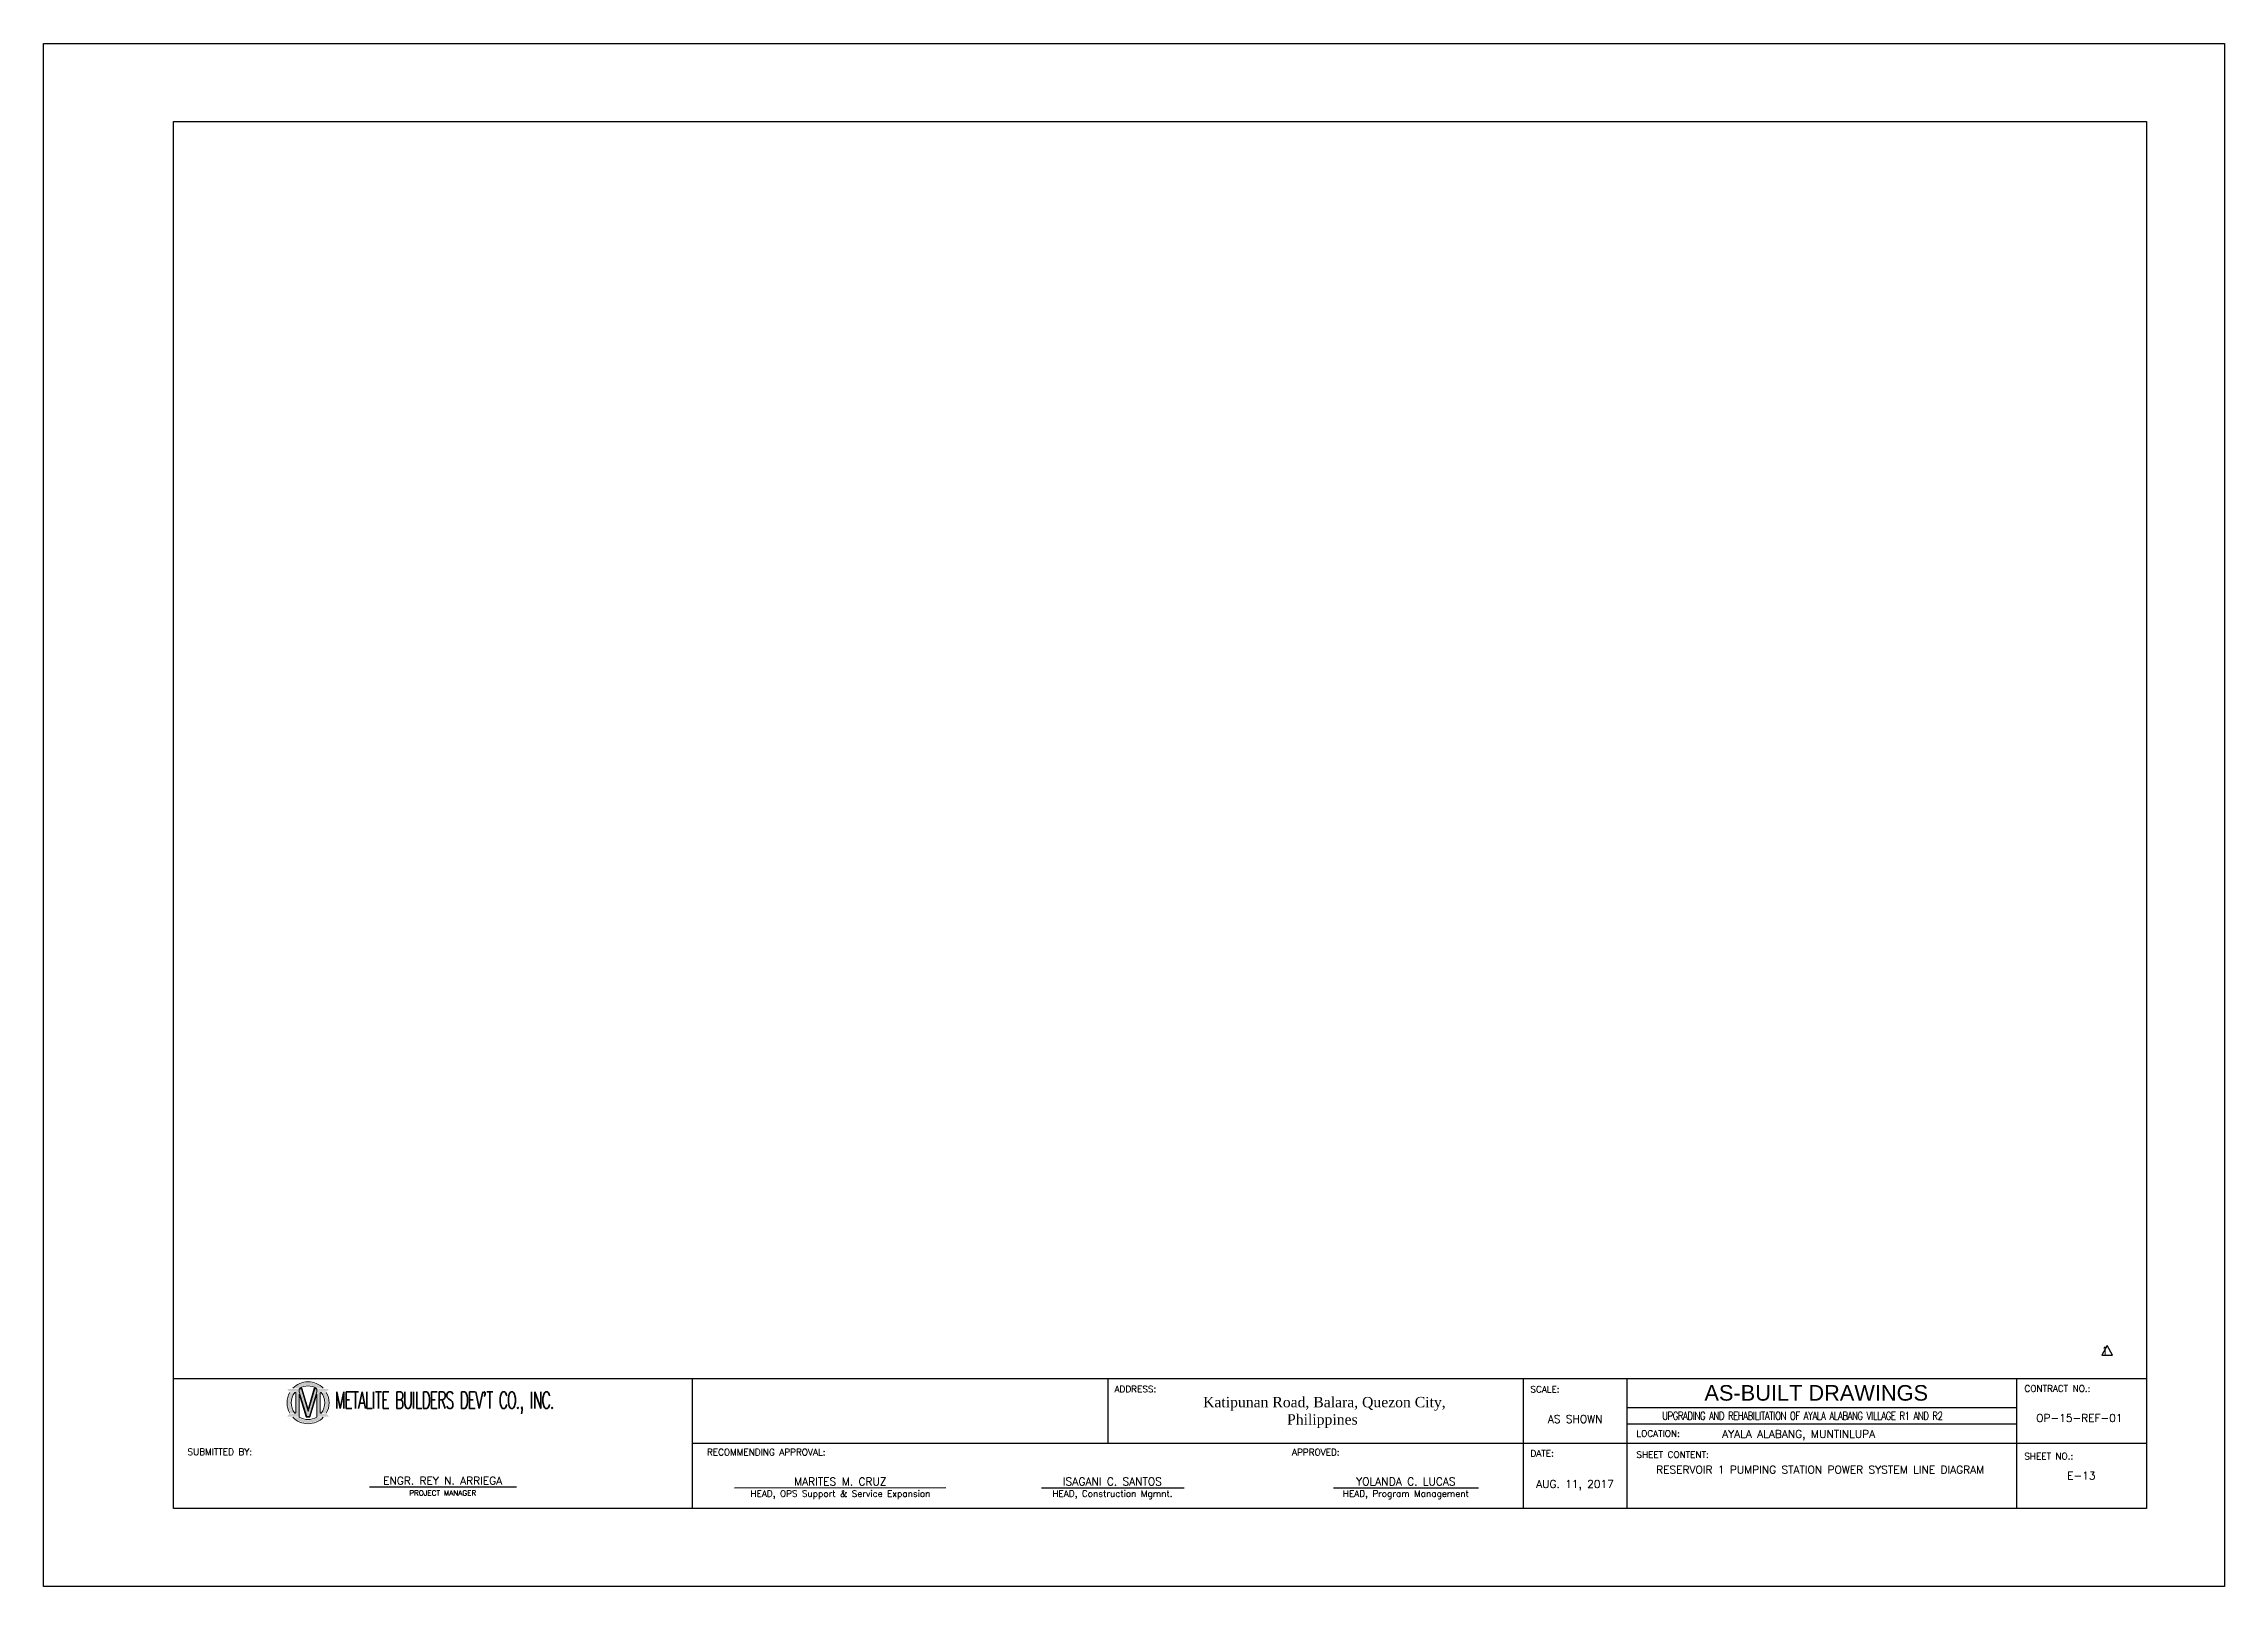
# Model space of a CAD drawing. Header units: millimetres. Extents: x 218407 to 1038532, y 22679 to 193677.
# Drawn here: x 939978 to 981978, y 22679 to 52379 of the extents above; entities that cross this region are included whole.
import ezdxf
from ezdxf.enums import TextEntityAlignment as Align

# ---------------------------------------------------------------- set-up
doc = ezdxf.new("R2010")
doc.units = ezdxf.units.MM
doc.header["$LTSCALE"] = 1000
doc.header["$MEASUREMENT"] = 0
for name, color, linetype in [('CYAN', 4, 'Continuous'), ('GREEN', 3, 'Continuous'), ('T_BLK_LINE', 1, 'Continuous'), ('T_BLK_TXT', 3, 'Continuous')]:
    doc.layers.add(name, color=color, linetype=linetype)
doc.styles.add('Arial', font='arial.ttf')
doc.styles.add('GARABOLD', font='GARABD.TTF')
doc.styles.add('SIMPLEX', font='simplex.shx', dxfattribs={"width": 0.8})
doc.styles.add('TIMES', font='times.ttf')

msp = doc.modelspace()

# ---------------------------------------------------------------- texts
at = {"color": 1, "insert": (945589.4175844361, 26426.52451870032), "char_height": 326.2825374489294, "attachment_point": 1, "style": 'GARABOLD'}
msp.add_mtext_dynamic_manual_height_columns("\\pt14356;{\\Fromant|c0;\\W0.6;\\T0.9;METALITE BUILDERS DEV'T CO., INC.}", width=6888.082415563986, gutter_width=250, heights=[0], dxfattribs=at)
at = {"insert": (962222.9402730525, 26326.06220213883), "char_height": 200.0000000000001, "attachment_point": 1, "style": 'TIMES'}
msp.add_mtext_dynamic_manual_height_columns('\\pi85.098;{\\C1;Katipunan Road, Balara, Quezon City, \\P\\pi1702.3;Philippines}', width=4718.285354257328, gutter_width=12.5, heights=[0], dxfattribs=at)
at = {"color": 3, "insert": (970525.1019947988, 26037.03131638654), "char_height": 150.0000000000001, "attachment_point": 1, "style": 'GARABOLD'}
msp.add_mtext_dynamic_manual_height_columns('\\pi624.14;{\\Fromans|c0;\\W0.8;\\T0.92;UPGRADING AND REHABILITATION OF AYALA ALABANG VILLAGE R1 AND R2}', width=7452.398005201248, gutter_width=250, heights=[0], dxfattribs=at)
at = {"layer": 'CYAN', "style": 'SIMPLEX'}
msp.add_text('E-13', height=150, dxfattribs=at).set_placement((978951.4381091871, 24734.73769897131, 17.62377274897098))
at = {"layer": 'GREEN', "style": 'SIMPLEX'}
msp.add_text('RESERVOIR 1 PUMPING STATION POWER SYSTEM LINE DIAGRAM', height=150, dxfattribs=at).set_placement((974190.4822979802, 24924.21888987632, 17.62377274897098), align=Align.MIDDLE_CENTER)
at = {"layer": 'GREEN', "insert": (979725.653605674, 27139.54424576109), "char_height": 150, "width": 92.27880917740684, "attachment_point": 9, "style": 'SIMPLEX'}
msp.add_mtext('{\\C3;1}', dxfattribs=at)
at = {"layer": 'T_BLK_TXT', "color": 2, "style": 'SIMPLEX'}
for s, p in [('ADDRESS:', (960601.9455259491, 26415.66677923314)), ('SCALE:', (968612.7889561278, 26410.34276440833)), ('CONTRACT NO.:', (978127.5708393995, 26424.28722363338)), ('LOCATION:', (970654.2166756052, 25557.721820971)), ('SUBMITTED BY:', (942749.4835355218, 25207.10449747834)), ('RECOMMENDING APPROVAL:', (952753.0436878267, 25200.64963312913)), ('APPROVED:', (964021.0179339242, 25198.93654376641)), ('DATE:', (968612.7889561278, 25177.1215876434)), ('SHEET CONTENT:', (970654.2166756052, 25153.08586942963)), ('SHEET NO.:', (978123.535196638, 25122.65174476244))]:
    msp.add_text(s, height=125.0000000000001, dxfattribs=at).set_placement(p)
at = {"layer": 'T_BLK_TXT', "color": 2}
for s, height, style, p in [('AS-BUILT DRAWINGS', 300.0000000000002, 'Arial', (974117.011218678, 26254.37930542976)), ('PROJECT MANAGER', 101.9632929527904, 'SIMPLEX', (947664.3405032294, 24425.70115224831)), ('HEAD, OPS Support & Service Expansion', 125.0000000000001, 'SIMPLEX', (955323.9799268886, 24401.90997643303)), ('HEAD, Construction Mgmnt.', 125.0000000000001, 'SIMPLEX', (960563.4707638854, 24402.42944845092)), ('HEAD, Program Management', 125.0000000000001, 'SIMPLEX', (966213.2924216276, 24402.42944845092))]:
    msp.add_text(s, height=height, dxfattribs=dict(at, style=style)).set_placement(p, align=Align.CENTER)
at = {"layer": 'T_BLK_TXT', "color": 3, "style": 'SIMPLEX'}
for s, p in [('AS SHOWN', (969472.9838655549, 25824.00961687975)), ('ENGR. REY N. ARRIEGA', (947662.0105588053, 24637.56514094863)), ('MARITES M. CRUZ', (955321.6499824645, 24622.32849172316)), ('ISAGANI C. SANTOS', (960561.1408194613, 24622.84796374012)), ('YOLANDA C. LUCAS', (966213.2924216276, 24622.84796374012)), ('AUG. 11, 2017', (969472.9838655549, 24574.00961687975))]:
    msp.add_text(s, height=150.0000000000001, dxfattribs=at).set_placement(p, align=Align.CENTER)
for s, p in [('AYALA ALABANG, MUNTINLUPA', (972305.8080411444, 25537.38443141803)), ('OP-15-REF-01', (978353.4453822998, 25846.62158307526))]:
    msp.add_text(s, height=150.0000000000001, dxfattribs=at).set_placement(p)
at = {"layer": 'T_BLK_TXT', "color": 1, "style": 'Arial'}
msp.add_text('"ORIGINAL SIGNED"', height=4, dxfattribs=at).set_placement((958119.5509541971, 24622.20104229015, 17.62377274897098), align=Align.CENTER)

# ---------------------------------------------------------------- blocks, each defined once
blk = doc.blocks.new('METALITE_LOGO')
at = {"lineweight": 9}
h = blk.add_hatch(color=1, dxfattribs=at)
edge = h.paths.add_edge_path()
edge.add_line((978.3316345214844, -626.0402281964166), (731.5454098809278, -626.0402281964166))
edge.add_arc((731.5454099178314, -548.4017905676706), 77.63843762148606, 180, 270, ccw=False)
edge.add_line((653.9069722890854, -548.4017905676706), (653.9069722890854, 548.4017907919656))
edge.add_arc((731.5454099178314, 548.4017907893317), 77.63843762148606, 90, 179.999999999987, ccw=False)
edge.add_line((731.5454099178314, 626.0402284180777), (978.331634558388, 626.0402284180777))
edge.add_arc((936.7332690954208, 877.047643444504), 254.4310248207057, 279.409854761092, 337.8981977958751)
edge.add_line((1172.467887282372, 781.3171036457675), (533.76425872049, 781.3171036457675))
edge.add_line((533.7642586231232, 781.3171036457675), (533.7642586231232, -781.3171034321099))
edge.add_line((533.7642586231232, -781.317103394304), (1172.467887185005, -781.317103394304))
edge.add_arc((936.7332690954208, -877.0476431930406), 254.4310248207068, 22.10180220412515, 80.59014523890784)
edge = h.paths.add_edge_path(flags=17)
edge.add_line((982.8502552509308, 587.2210096037047), (796.5857543131788, 587.2210096037047))
edge.add_arc((0, 1.406328919983935e-07), 989.6349721814967, -36.3966140599631, 36.39661405996321, ccw=False)
edge.add_line((796.5857543945312, -587.2210093522413), (982.8502553322833, -587.2210093522413))
edge.add_arc((0, 1.406328919983935e-07), 1144.911847424468, 329.1430582480825, 390.8569417519176)
edge = h.paths.add_edge_path()
edge.add_line((798.8739268779755, -820.1363222384794), (553.8535824696373, -820.1363222384794))
edge.add_arc((0, 1.406328919983935e-07), 989.6349721814959, 235.968098313157, 304.03190168684296, ccw=False)
edge.add_line((-553.8535826206207, -820.1363222384794), (-798.8739270289589, -820.1363222384794))
edge.add_arc((0, 1.406328919983935e-07), 1144.911847424467, 225.7524198743465, 314.2475801256535)
h.paths.add_polyline_path([(495.6164759397507, 626.0402284180777), (495.6164759397507, 781.3171036457675), (379.7525721788406, 781.3171036457675), (0, -497.3327720845086), (-379.7525721788406, 781.3171036457675), (-495.61647605896, 781.3171036457675), (-495.61647605896, 626.0402284180777), (-77.63843762874603, -781.317103394304), (77.63843750953674, -781.317103394304)])
edge = h.paths.add_edge_path()
edge.add_line((-533.7642586231232, 781.3171036457675), (-1172.467887185005, 781.3171036457675))
edge.add_arc((-936.7332692146301, 877.047643444504), 254.4310248207063, 202.1018022041251, 260.5901452388852)
edge.add_line((-978.3316345214844, 626.0402284180777), (-731.5454098809278, 626.0402284180777))
edge.add_arc((-731.5454099178314, 548.4017907893317), 77.63843762148606, 0, 90, ccw=False)
edge.add_line((-653.9069721698761, 548.4017907893317), (-653.9069721698761, -548.4017905703045))
edge.add_arc((-731.5454099178314, -548.4017905676706), 77.63843762148606, -90.00000000000028, 0, ccw=False)
edge.add_line((-731.5454099178314, -626.0402281964166), (-978.331634558388, -626.0402281964166))
edge.add_arc((-936.7332692146301, -877.0476431930406), 254.4310248207059, 99.40985476111305, 157.8981977958751)
edge.add_line((-1172.467887163162, -781.317103394304), (-533.7642586012807, -781.317103394304))
edge.add_line((-533.7642586231232, -781.317103394304), (-533.7642586231232, 781.3171036835734))
edge = h.paths.add_edge_path(flags=17)
edge.add_line((-796.5857543945312, 587.2210096037047), (-982.8502553322833, 587.2210096037047))
edge.add_arc((0, 1.406328919983935e-07), 1144.911847424468, 149.1430582480824, 210.8569417519175)
edge.add_line((-982.8502553701401, -587.2210093522413), (-796.5857544323881, -587.2210093522413))
edge.add_arc((0, 1.406328919983935e-07), 989.6349721814956, 143.6033859400368, 216.3966140599632, ccw=False)
edge = h.paths.add_edge_path()
edge.add_line((-798.8739269971848, 820.1363224899428), (-553.8535825888466, 820.1363224899428))
edge.add_arc((0, 1.406328919983935e-07), 989.634972181496, 55.9680983131571, 124.0319016868429, ccw=False)
edge.add_line((553.8535826206207, 820.1363224899428), (798.8739270289589, 820.1363224899428))
edge.add_arc((0, 1.406328919983935e-07), 1144.911847424468, 45.75241987434652, 134.2475801256535)
at = {"color": 1, "lineweight": 9}
for points in [[(-692.7261910438538, 548.4017907595294, 0.4142135623731083), (-731.5454099178314, 587.2210095739024), (-747.8115289211273, 587.2210095739024, 0.3457032720415444), (-747.8115289211273, -587.2210093820436), (-731.5454099178314, -587.2210093820436, 0.4142135623731146), (-692.7261910438538, -548.4017905974729)], [(494.9450397491455, 487.4300510203498), (106.6044135093689, -820.1363222682817), (-106.6044136285782, -820.1363222682817), (-494.9450398683548, 487.4300510203498), (-494.9450398683548, -811.8374247932775, 0.2807954769267522), (494.9450397491455, -811.8374247932775)], [(350.7865961790085, 820.1363224303382), (481.0686122179031, 820.1363224303382, 0.2716440601452209), (-481.0686122179031, 820.1363224303382), (-350.7865962982178, 820.1363224303382), (0, -360.9833606267316)], [(747.8115289211273, 587.2210095739024), (731.5454099178314, 587.2210095739024, 0.4142135623731083), (692.7261910438538, 548.4017907595294), (692.7261910438538, -548.4017905974729, 0.4142135623731146), (731.5454099178314, -587.2210093820436), (747.8115289211273, -587.2210093820436, 0.3457032720415446)]]:
    blk.add_lwpolyline(points, format="xyb", close=True, dxfattribs=at)
blk.add_lwpolyline([(495.6164759397507, 626.0402283882754), (495.6164759397507, 781.3171036159652), (379.7525721788406, 781.3171036159652), (0, -497.332772114311), (-379.7525721788406, 781.3171036159652), (-495.61647605896, 781.3171036159652), (-495.61647605896, 626.0402283882754), (-77.63843762874603, -781.3171034241063), (77.63843750953674, -781.3171034241063)], close=True, dxfattribs=at)
for start, end in [(150.3762595772165, 209.6237404227835), (43.65877577178897, 136.341224228211), (330.3762595772165, 29.62374042278347), (223.658775771789, 316.341224228211)]:
    blk.add_arc((0, 1.108305696106981e-07), 1187.980006041343, start, end, dxfattribs=at)

# ---------------------------------------------------------------- linework, layer by layer
msp.add_line((949361.3364568395, 26679), (980477.5, 26679))
at = {"color": 6}
msp.add_lwpolyline([(942477.5000000001, 50879), (980477.5, 50879), (980477.5, 24179), (942477.5000000001, 24179)], close=True, dxfattribs=at)
at = {"color": 2, "flags": 128}
msp.add_lwpolyline([(979616.269497016, 27130.5), (979824.730502983, 27130.5), (979720.5, 27318.11490536898), (979616.269497016, 27130.5)], dxfattribs=at)
at = {"color": 6}
msp.add_lwpolyline([(942477.5000000001, 26679), (980477.5, 26679)], dxfattribs=at)
at = {"color": 4}
for points in [[(952477.5, 24179), (952477.5, 26679)], [(968477.5, 24179), (968477.5, 26679)], [(968477.5, 24179), (968477.5, 26679)], [(970477.5, 24179), (970477.5, 26679)], [(977977.5, 24179), (977977.5, 26679)]]:
    msp.add_lwpolyline(points, dxfattribs=at)
msp.add_lwpolyline([(960477.5, 25429), (960477.5, 26679)])
at = {"layer": 'Defpoints'}
msp.add_lwpolyline([(939977.5000000001, 52379), (981977.5, 52379), (981977.5, 22679), (939977.5000000001, 22679)], close=True, dxfattribs=at)
at = {"layer": 'T_BLK_LINE', "color": 2}
for p, q in [((977977.5, 26118.44040804356), (970477.5, 26118.44040804356)), ((977977.5, 25803.51191923395), (970477.5, 25803.51191923395)), ((980477.5, 25429), (952477.5, 25429))]:
    msp.add_line(p, q, dxfattribs=at)
at = {"layer": 'T_BLK_LINE', "color": 3}
for p, q in [((946252.8066972926, 24593.85022110119), (949084.0006271733, 24595.722626945)), ((953284.4253818563, 24578.61357187387), (957355.4935760738, 24580.48597771861))]:
    msp.add_line(p, q, dxfattribs=at)
for points in [[(959195.5270725396, 24578.62916440424), (961941.3977625349, 24578.62916440424)], [(964818.7130572922, 24578.62916440424), (967609.4676165136, 24578.62916440424)]]:
    msp.add_lwpolyline(points, dxfattribs=at)

# ---------------------------------------------------------------- block references
at = {"xscale": 0.3405751915590323, "yscale": 0.3405751915590323, "zscale": 0.3405751915590323}
msp.add_blockref('METALITE_LOGO', (945070.4613541114, 26214.01200493798), dxfattribs=at)

msp.set_redraw_order([(e.dxf.handle, doc.entitydb.next_handle()) for e in msp.query("TEXT MTEXT ATTDEF DIMENSION ARC_DIMENSION")])  # texts and dimensions are drawn at this point

doc.saveas('drawing.dxf')
